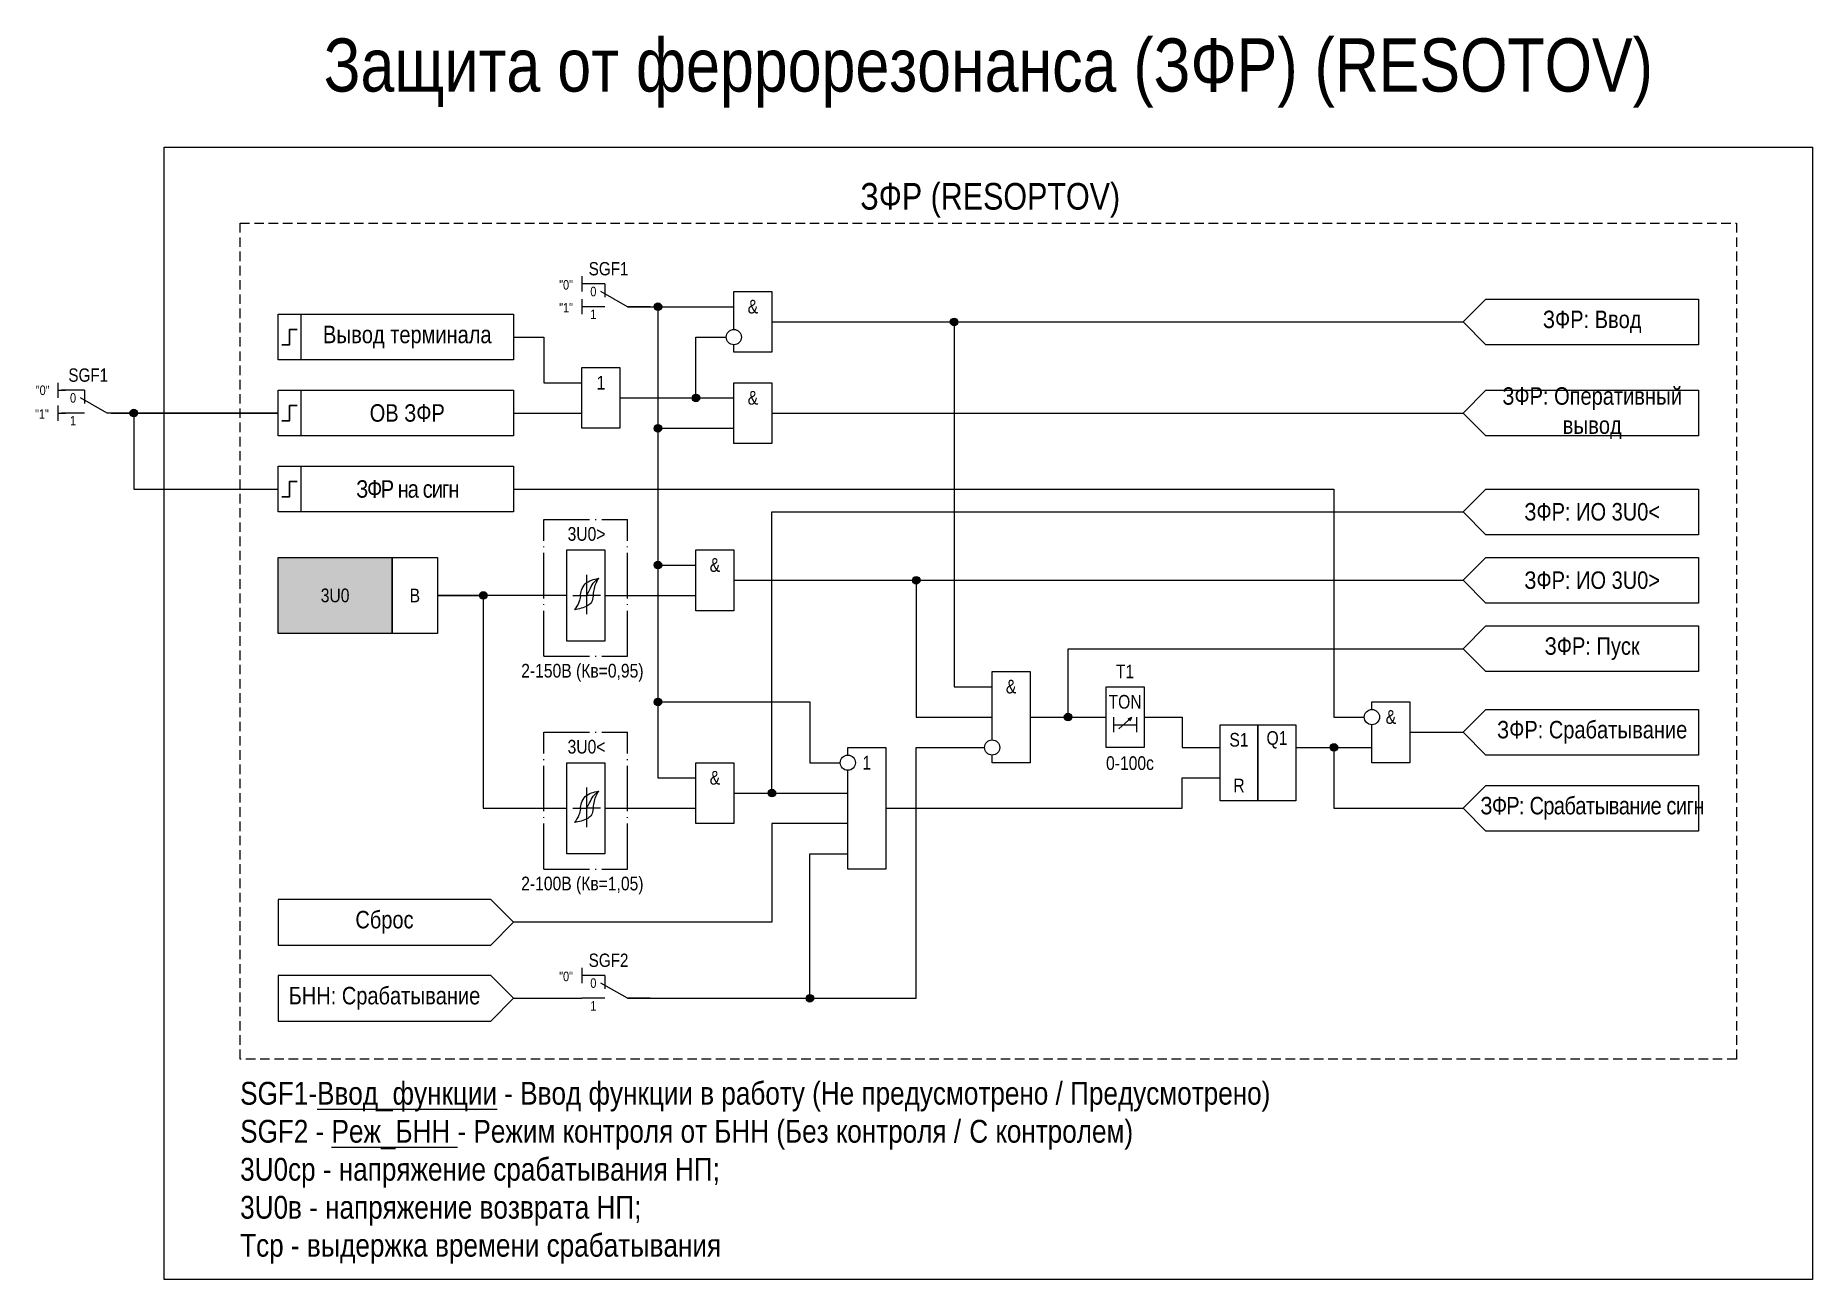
# Model space of a CAD drawing. Header units: millimetres. Extents: x -592 to 459, y -6 to 158.
# Drawn here: x -591.9 to -358, y -6 to 157.7 of the extents above; entities that cross this region are included whole.
import ezdxf
from ezdxf.enums import TextEntityAlignment as Align

# ---------------------------------------------------------------- set-up
doc = ezdxf.new("R2010")
doc.units = ezdxf.units.MM
doc.linetypes.add('ACAD_ISO04W100', pattern=[30, 24, -3, 0, -3])
doc.linetypes.add('штриховая2', pattern=[0.375, 0.25, -0.125])
doc.layers.add('Основная', color=7, linetype='Continuous')
doc.styles.add('1.8_Gost_RD', font='ARIALN.TTF', dxfattribs={"height": 1.8})
doc.styles.add('2.5_Gost_RD', font='ARIALN.TTF', dxfattribs={"height": 2.5})
doc.styles.add('3.5_Gost_RD', font='ARIALN.TTF', dxfattribs={"height": 3.5})
doc.styles.add('Вывод', font='ARIALN.TTF', dxfattribs={"height": 2.5})
doc.styles.add('Компонент', font='ARIALN.TTF', dxfattribs={"height": 3.5})

msp = doc.modelspace()

# ---------------------------------------------------------------- texts
at = {"color": 30, "ltscale": 100, "style": '3.5_Gost_RD'}
for s, insert, char_height, width, attachment_point in [('{\\C3;Защита от феррорезонанса (ЗФР) (RESOTOV)}', (-466.5, 152.75), 7, 217, 5), ('ЗФР (RESOPTOV)', (-466.25, 136), 3.5, 197.5, 5), ('SGF1-{\\LВвод_функции} - Ввод функции в работу (Не предусмотрено / Предусмотрено)\\PSGF2 - {\\LРеж_БНН} - Режим контроля от БНН (Без контроля /^IС контролем)\\P3U0ср - напряжение срабатывания НП;\\P3U0в - напряжение возврата НП;\\PTср - выдержка времени срабатывания', (-565, 20), 3, 138, 1)]:
    msp.add_mtext(s, dxfattribs=dict(at, insert=insert, char_height=char_height, width=width, attachment_point=attachment_point))
at = {"color": 6, "ltscale": 100, "insert": (-592, 108.5), "char_height": 1.25, "attachment_point": 1, "style": '3.5_Gost_RD'}
msp.add_mtext_dynamic_manual_height_columns('"1"', width=2, gutter_width=17.5, heights=[0], dxfattribs=at)
at = {"ltscale": 100, "char_height": 1.8, "attachment_point": 5}
for s, insert, width, style in [('3U0', (-552.5, 84), 15, '1.8_Gost_RD'), ('В ', (-542, 84), 6, '1.8_Gost_RD'), ('T1', (-448.5, 74), 5, '2.5_Gost_RD'), ('TON', (-448.5, 70), 5, '2.5_Gost_RD'), ('S1', (-433.5, 65), 5, '2.5_Gost_RD'), ('Q1', (-428.5, 65), 5, '2.5_Gost_RD'), ('R', (-433.5, 59), 5, '2.5_Gost_RD')]:
    msp.add_mtext(s, dxfattribs=dict(at, insert=insert, width=width, style=style))
at = {"ltscale": 100, "char_height": 1.8, "attachment_point": 1, "style": '1.8_Gost_RD'}
for s, heights, insert in [('2-150В (Кв=0,95)', [2.84], (-528, 75)), ('0-100с', [0], (-451, 62.84)), ('2-100В (Кв=1,05)', [0], (-528, 47))]:
    msp.add_mtext_dynamic_manual_height_columns(s, width=16.2225, gutter_width=17.5, heights=heights, dxfattribs=dict(at, insert=insert))
at = {"layer": 'Основная', "ltscale": 100, "attachment_point": 1}
for s, width, insert, char_height, style in [('"0"', 2, (-523, 125.5), 1.25, '3.5_Gost_RD'), ('"1"', 2, (-523, 122.5), 1.25, '3.5_Gost_RD'), ('\\pi3.10634;3U0>', 11, (-525, 93), 1.8, '1.8_Gost_RD'), ('\\pi3.10634;3U0<', 11, (-525, 65), 1.8, '1.8_Gost_RD'), ('"0"', 2, (-523, 34.5), 1.25, '3.5_Gost_RD')]:
    msp.add_mtext_dynamic_manual_height_columns(s, width=width, gutter_width=17.5, heights=[0], dxfattribs=dict(at, insert=insert, char_height=char_height, style=style))
at = {"layer": 'Основная', "ltscale": 100, "attachment_point": 5, "style": '2.5_Gost_RD'}
for s, insert, char_height, width in [('&', (-497.5, 122), 1.8, 5), ('ЗФР: Ввод', (-387, 120), 2.3, 28), ('1', (-517.5, 112), 1.8, 5), ('&', (-497.5, 110), 1.8, 5), ('{\\T0.9;ЗФР на сигн}', (-543, 98), 2.3, 28), ('&', (-502.5, 88), 1.8, 5), ('&', (-463.5, 72), 1.8, 5), ('&', (-413.5, 68), 1.8, 5), ('&', (-502.5, 60), 1.8, 5), ('1', (-482.5, 62), 1.8, 5), ('БНН: Срабатывание', (-546, 31), 2.3, 28)]:
    msp.add_mtext(s, dxfattribs=dict(at, insert=insert, char_height=char_height, width=width))
at = {"layer": 'Основная', "color": 0, "ltscale": 100, "char_height": 2.3, "width": 28, "attachment_point": 5, "style": '2.5_Gost_RD'}
for s, insert in [('{\\C256;Вывод терминала}', (-543, 118)), ('{\\C256;ЗФР: Оперативный вывод}', (-387, 108)), ('{\\C256;ОВ ЗФР}', (-543, 108)), ('{\\C256;ЗФР: ИО 3U0<}', (-387, 95)), ('{\\C256;ЗФР: ИО 3U0>}', (-387, 86)), ('{\\C256;ЗФР: Пуск}', (-387, 77)), ('{\\C256;ЗФР: Срабатывание}', (-387, 66)), ('{\\T0.95;\\C256;ЗФР: Срабатывание сигн}', (-387, 56))]:
    msp.add_mtext(s, dxfattribs=dict(at, insert=insert))
at = {"layer": 'Основная', "color": 3, "ltscale": 100, "insert": (-546, 41), "char_height": 2.3, "width": 28, "attachment_point": 5, "style": '2.5_Gost_RD'}
msp.add_mtext('Сброс', dxfattribs=at)

# ---------------------------------------------------------------- blocks, each defined once
blk = doc.blocks.new('*U79')
at = {"layer": 'Основная', "ltscale": 0.35}
blk.add_line((6, 6), (6, 2.5), dxfattribs=at)
at = {"layer": 'Основная', "color": 0}
blk.add_line((0, 0), (7, 4), dxfattribs=at)
blk = doc.blocks.new('*U90')
at = {"layer": 'Основная', "color": 0}
for p, q in [((-3, 6), (-9, 6)), ((-3, 0), (-9, 0)), ((9, 0), (3, 0))]:
    blk.add_line(p, q, dxfattribs=at)
at = {"layer": 'Основная', "ltscale": 0.25, "xscale": -1}
blk.add_blockref('*U79', (3, 0), dxfattribs=at)
at = {"layer": 'Основная'}
for tag, height, style, p in [('ОУ', 3.5, 'Компонент', (-2, 10)), ('В1', 2.5, 'Вывод', (-13, 6)), ('В2', 2.5, 'Вывод', (-6, 4)), ('В3', 2.5, 'Вывод', (-6, -2))]:
    blk.add_attdef(tag, text='', height=height, dxfattribs=dict(at, style=style)).set_placement(p, align=Align.MIDDLE_CENTER)
blk = doc.blocks.new('Точка')
at = {"ltscale": 100}
h = blk.add_hatch(color=256, dxfattribs=at)
h.dxf.hatch_style = 1
edge = h.paths.add_edge_path()
edge.add_arc((0, 0), 0.5, 0, 360)
blk.add_circle((0, 0), 0.5, dxfattribs=at)
blk = doc.blocks.new('*U91')
at = {"layer": 'Основная', "linetype": 'ACAD_ISO04W100', "ltscale": 0.25}
for p, q in [((0, 0), (11, 0)), ((0, -18), (0, 0)), ((11, -18), (11, 0)), ((0, -18), (11, -18))]:
    blk.add_line(p, q, dxfattribs=at)
at = {"layer": 'Основная', "style": 'Компонент'}
blk.add_attdef('ОУ', text='', height=3.5, dxfattribs=at).set_placement((11, 0), align=Align.MIDDLE_CENTER)
blk = doc.blocks.new('*U81')
at = {"layer": 'Основная', "color": 0}
for p, q in [((-3, 6), (-9, 6)), ((-3, 0), (-9, 0)), ((9, 0), (3, 0))]:
    blk.add_line(p, q, dxfattribs=at)
at = {"layer": 'Основная', "ltscale": 0.25, "xscale": -1}
blk.add_blockref('*U79', (3, 0), dxfattribs=at)
at = {"layer": 'Основная'}
for tag, height, style, p in [('ОУ', 3.5, 'Компонент', (-2, 10)), ('В1', 2.5, 'Вывод', (-14, 6)), ('В2', 2.5, 'Вывод', (-6, 4)), ('В3', 2.5, 'Вывод', (-6, -2))]:
    blk.add_attdef(tag, text='', height=height, dxfattribs=dict(at, style=style)).set_placement(p, align=Align.MIDDLE_CENTER)

# ---------------------------------------------------------------- hatches: boundary and pattern name
at = {"ltscale": 100, "true_color": 0xf7941d}
h = msp.add_hatch(color=30, dxfattribs=at)
h.dxf.hatch_style = 1
h.paths.add_polyline_path([(-560, 89), (-545, 89), (-545, 79), (-560, 79)])

# ---------------------------------------------------------------- linework, layer by layer
at = {"color": 6, "ltscale": 100}
for p, q in [((-589, 112), (-589, 110)), ((-589, 111), (-588, 111)), ((-589, 109), (-589, 107)), ((-589, 108), (-588, 108))]:
    msp.add_line(p, q, dxfattribs=at)
at = {"color": 7, "ltscale": 100}
for p, q in [((-449.3, 66.46), (-447.63, 67.95)), ((-447.63, 67.95), (-448.15, 67.73)), ((-447.63, 67.95), (-447.89, 67.48))]:
    msp.add_line(p, q, dxfattribs=at)
at = {"ltscale": 100}
msp.add_line((-426, 64), (-416, 64), dxfattribs=at)
at = {"color": 3, "ltscale": 100}
msp.add_lwpolyline([(-575, 143), (-358, 143), (-358, -6), (-575, -6)], close=True, dxfattribs=at)
at = {"ltscale": 100}
for points in [[(-514, 122), (-510, 122), (-510, 60), (-505, 60)], [(-514, 122), (-510, 122), (-510, 70), (-490, 70), (-490, 62), (-486, 62)], [(-514, 122), (-510, 122), (-510, 106), (-500, 106)], [(-513, 122), (-510, 122), (-510, 88), (-505, 88)], [(-495, 120), (-471, 120), (-471, 72), (-466, 72)], [(-500, 58), (-495, 58), (-495, 95), (-404, 95)], [(-500, 86), (-476, 86), (-476, 68), (-466, 68)], [(-539, 84), (-533, 84), (-533, 56), (-522, 56)], [(-461, 68), (-456, 68), (-456, 77), (-404, 77)], [(-450, 68), (-450, 66)], [(-447, 68), (-447, 66)], [(-450, 67), (-447, 67)], [(-490, 31), (-476, 31), (-476, 64), (-467, 64)], [(-426, 64), (-421, 64), (-421, 56), (-404, 56)], [(-480, 56), (-441, 56), (-441, 60), (-436, 60)], [(-514, 31), (-490, 31), (-490, 50), (-485, 50)]]:
    msp.add_lwpolyline(points, dxfattribs=at)
at = {"color": 6, "ltscale": 100}
msp.add_lwpolyline([(-560, 108), (-582, 108), (-582, 108), (-582, 108)], close=True, dxfattribs=at)
msp.add_lwpolyline([(-582, 108), (-579, 108), (-579, 98), (-560, 98)], dxfattribs=at)
at = {"ltscale": 100}
for points in [[(-560, 89), (-545, 89), (-545, 79), (-560, 79)], [(-545, 89), (-539, 89), (-539, 79), (-545, 79)], [(-451, 72), (-446, 72), (-446, 64), (-451, 64)], [(-436, 67), (-431, 67), (-431, 57), (-436, 57)], [(-431, 67), (-426, 67), (-426, 57), (-431, 57)]]:
    msp.add_lwpolyline(points, close=True, dxfattribs=at)
at = {"layer": 'Основная', "ltscale": 100}
for p, q in [((-520, 126), (-520, 124)), ((-520, 123), (-520, 121)), ((-522, 88.5), (-522, 90)), ((-522, 90), (-517, 90)), ((-522, 81), (-522, 89)), ((-517, 90), (-517, 84)), ((-522, 84), (-539, 84)), ((-517, 84), (-505, 84)), ((-517, 84), (-517, 78)), ((-522, 78), (-522, 81)), ((-517, 78), (-522, 78)), ((-522, 60.5), (-522, 62)), ((-522, 62), (-517, 62)), ((-522, 53), (-522, 61)), ((-517, 62), (-517, 56)), ((-500, 58), (-485, 58)), ((-500, 58), (-492, 58)), ((-521.21, 56), (-519.4, 56)), ((-517.58, 56), (-519.4, 56)), ((-517, 56), (-505, 56)), ((-517, 56), (-517, 50)), ((-522, 50), (-522, 53)), ((-517, 50), (-522, 50)), ((-520, 35), (-520, 33)), ((-529, 31), (-520, 31))]:
    msp.add_line(p, q, dxfattribs=at)
at = {"layer": 'Основная'}
for p, q in [((-519.4, 86.72), (-519.4, 81.52)), ((-519.4, 58.72), (-519.4, 53.52))]:
    msp.add_line(p, q, dxfattribs=at)
at = {"layer": 'Основная', "color": 7, "ltscale": 100}
for p in [(-521.21, 84), (-517.58, 84)]:
    msp.add_line(p, (-519.4, 84), dxfattribs=at)
at = {"layer": 'Основная', "linetype": 'штриховая2', "ltscale": 5}
msp.add_lwpolyline([(-565, 133), (-368, 133), (-368, 23), (-565, 23)], close=True, dxfattribs=at)
at = {"layer": 'Основная', "ltscale": 100}
for points in [[(-500, 119), (-500, 124), (-495, 124), (-495, 116), (-500, 116), (-500, 117)], [(-514, 122), (-500, 122)], [(-495, 120), (-404, 120)], [(-529, 118), (-525, 118), (-525, 112), (-520, 112)], [(-515, 110), (-505, 110), (-505, 118), (-501, 118)], [(-515, 110), (-500, 110)], [(-515, 110), (-510, 110)], [(-515, 110), (-510, 110), (-510, 110), (-510, 110)], [(-529, 108), (-520, 108)], [(-495, 108), (-495, 108), (-495, 108), (-404, 108)], [(-529, 98), (-421, 98), (-421, 68), (-417, 68)], [(-500, 86), (-404, 86)], [(-466, 65), (-466, 74), (-461, 74), (-461, 62), (-466, 62), (-466, 63)], [(-461, 68), (-451, 68)], [(-461, 68), (-451, 68), (-451, 68), (-451, 68)], [(-446, 68), (-441, 68), (-441, 64), (-436, 64)], [(-416, 69), (-416, 70), (-411, 70), (-411, 62), (-416, 62), (-416, 67)], [(-411, 66), (-404, 66)], [(-485, 63), (-485, 64), (-480, 64), (-480, 48), (-485, 48), (-485, 61)], [(-436, 64), (-436, 64)], [(-510, 60), (-505, 60)], [(-485, 54), (-495, 54), (-495, 41), (-529, 41)], [(-529, 31), (-532, 34), (-560, 34), (-560, 28), (-532, 28), (-529, 31)]]:
    msp.add_lwpolyline(points, dxfattribs=at)
for points in [[(-373, 123), (-373, 117), (-401, 117), (-404, 120), (-401, 123)], [(-560, 121), (-557, 121), (-557, 115), (-560, 115)], [(-560, 121), (-529, 121), (-529, 115), (-560, 115)], [(-520, 114), (-515, 114), (-515, 106), (-520, 106)], [(-560, 111), (-557, 111), (-557, 105), (-560, 105)], [(-560, 111), (-529, 111), (-529, 105), (-560, 105)], [(-500, 112), (-495, 112), (-495, 104), (-500, 104)], [(-373, 111), (-373, 105), (-401, 105), (-404, 108), (-401, 111)], [(-560, 101), (-557, 101), (-557, 95), (-560, 95)], [(-560, 101), (-529, 101), (-529, 95), (-560, 95)], [(-373, 98), (-373, 92), (-401, 92), (-404, 95), (-401, 98)], [(-505, 90), (-500, 90), (-500, 82), (-505, 82)], [(-373, 89), (-373, 83), (-401, 83), (-404, 86), (-401, 89)], [(-373, 80), (-373, 74), (-401, 74), (-404, 77), (-401, 80)], [(-373, 69), (-373, 63), (-401, 63), (-404, 66), (-401, 69)], [(-505, 62), (-500, 62), (-500, 54), (-505, 54)], [(-373, 59), (-373, 53), (-401, 53), (-404, 56), (-401, 59)]]:
    msp.add_lwpolyline(points, close=True, dxfattribs=at)
at = {"layer": 'Основная', "lineweight": 30, "ltscale": 100}
for points in [[(-557.5, 119), (-558.5, 119), (-558.5, 117), (-559.5, 117)], [(-557.5, 109), (-558.5, 109), (-558.5, 107), (-559.5, 107)], [(-557.5, 99), (-558.5, 99), (-558.5, 97), (-559.5, 97)]]:
    msp.add_lwpolyline(points, dxfattribs=at)
at = {"layer": 'Основная', "color": 3, "ltscale": 100}
msp.add_lwpolyline([(-529, 41), (-532, 44), (-560, 44), (-560, 38), (-532, 38), (-529, 41)], dxfattribs=at)
at = {"layer": 'Основная'}
for centre in [(-500, 118), (-416, 68), (-466, 64), (-485, 62)]:
    msp.add_circle(centre, 1, dxfattribs=at)
for points in [[(-520.2, 83.92), (-520.05, 84.71), (-519.56, 85.54), (-517.8, 86.26)], [(-519.4, 84), (-519, 84.72), (-518.53, 85.6), (-517.8, 86.26)], [(-518.52, 83.92), (-518.4, 84.71), (-518.19, 85.54), (-517.8, 86.26)], [(-520.2, 83.92), (-520.4, 83.13), (-521, 82.12)], [(-518.52, 83.92), (-518.75, 83.13), (-519.24, 82.67), (-521, 82.12)], [(-520.2, 55.92), (-520.05, 56.71), (-519.56, 57.54), (-517.8, 58.26)], [(-519.4, 56), (-519, 56.72), (-518.53, 57.6), (-517.8, 58.26)], [(-518.52, 55.92), (-518.4, 56.71), (-518.19, 57.54), (-517.8, 58.26)], [(-520.2, 55.92), (-520.4, 55.13), (-521, 54.12)], [(-518.52, 55.92), (-518.75, 55.13), (-519.24, 54.67), (-521, 54.12)]]:
    msp.add_spline(points, degree=3, dxfattribs=at)

# ---------------------------------------------------------------- block references
at = {"layer": 'Основная', "ltscale": 0.25}
ref = msp.add_blockref('*U90', (-515.5, 122), dxfattribs=dict(at, xscale=0.5, yscale=0.5, zscale=0.5))
ref.add_attrib('ОУ', 'SGF1', dxfattribs={"height": 1.75, "style": 'Компонент'}).set_placement((-516.5, 127), align=Align.MIDDLE_CENTER)
ref.add_attrib('В2', '0', dxfattribs={"height": 1.25, "style": 'Вывод'}).set_placement((-518.5, 124), align=Align.MIDDLE_CENTER)
ref.add_attrib('В3', '1', dxfattribs={"height": 1.25, "style": 'Вывод'}).set_placement((-518.5, 121), align=Align.MIDDLE_CENTER)
at = {"layer": 'Основная', "ltscale": 100}
for p in [(-510, 122), (-471, 120), (-505, 110), (-579, 108), (-510, 106), (-510, 88), (-533, 84), (-476, 86), (-510, 70), (-456, 68), (-421, 64), (-495, 58), (-490, 31)]:
    msp.add_blockref('Точка', p, dxfattribs=at)
at = {"layer": 'Основная', "color": 6, "ltscale": 0.25, "xscale": 0.5, "yscale": 0.5, "zscale": 0.5}
msp.add_blockref('*U81', (-584, 108), dxfattribs=at).add_auto_attribs({'ОУ': 'SGF1', 'В1': '"0"', 'В2': '0', 'В3': '1'})
at = {"layer": 'Основная', "ltscale": 0.25}
for p in [(-525, 94), (-525, 66)]:
    msp.add_blockref('*U91', p, dxfattribs=at)
ref = msp.add_blockref('*U90', (-515.5, 31), dxfattribs=dict(at, xscale=0.5, yscale=0.5, zscale=0.5))
ref.add_attrib('ОУ', 'SGF2', dxfattribs={"height": 1.75, "style": 'Компонент'}).set_placement((-516.5, 36), align=Align.MIDDLE_CENTER)
ref.add_attrib('В2', '0', dxfattribs={"height": 1.25, "style": 'Вывод'}).set_placement((-518.5, 33), align=Align.MIDDLE_CENTER)
ref.add_attrib('В3', '1', dxfattribs={"height": 1.25, "style": 'Вывод'}).set_placement((-518.5, 30), align=Align.MIDDLE_CENTER)

msp.set_redraw_order([(e.dxf.handle, doc.entitydb.next_handle()) for e in msp.query("TEXT MTEXT ATTDEF DIMENSION ARC_DIMENSION")])  # texts and dimensions are drawn at this point

doc.saveas('drawing.dxf')
